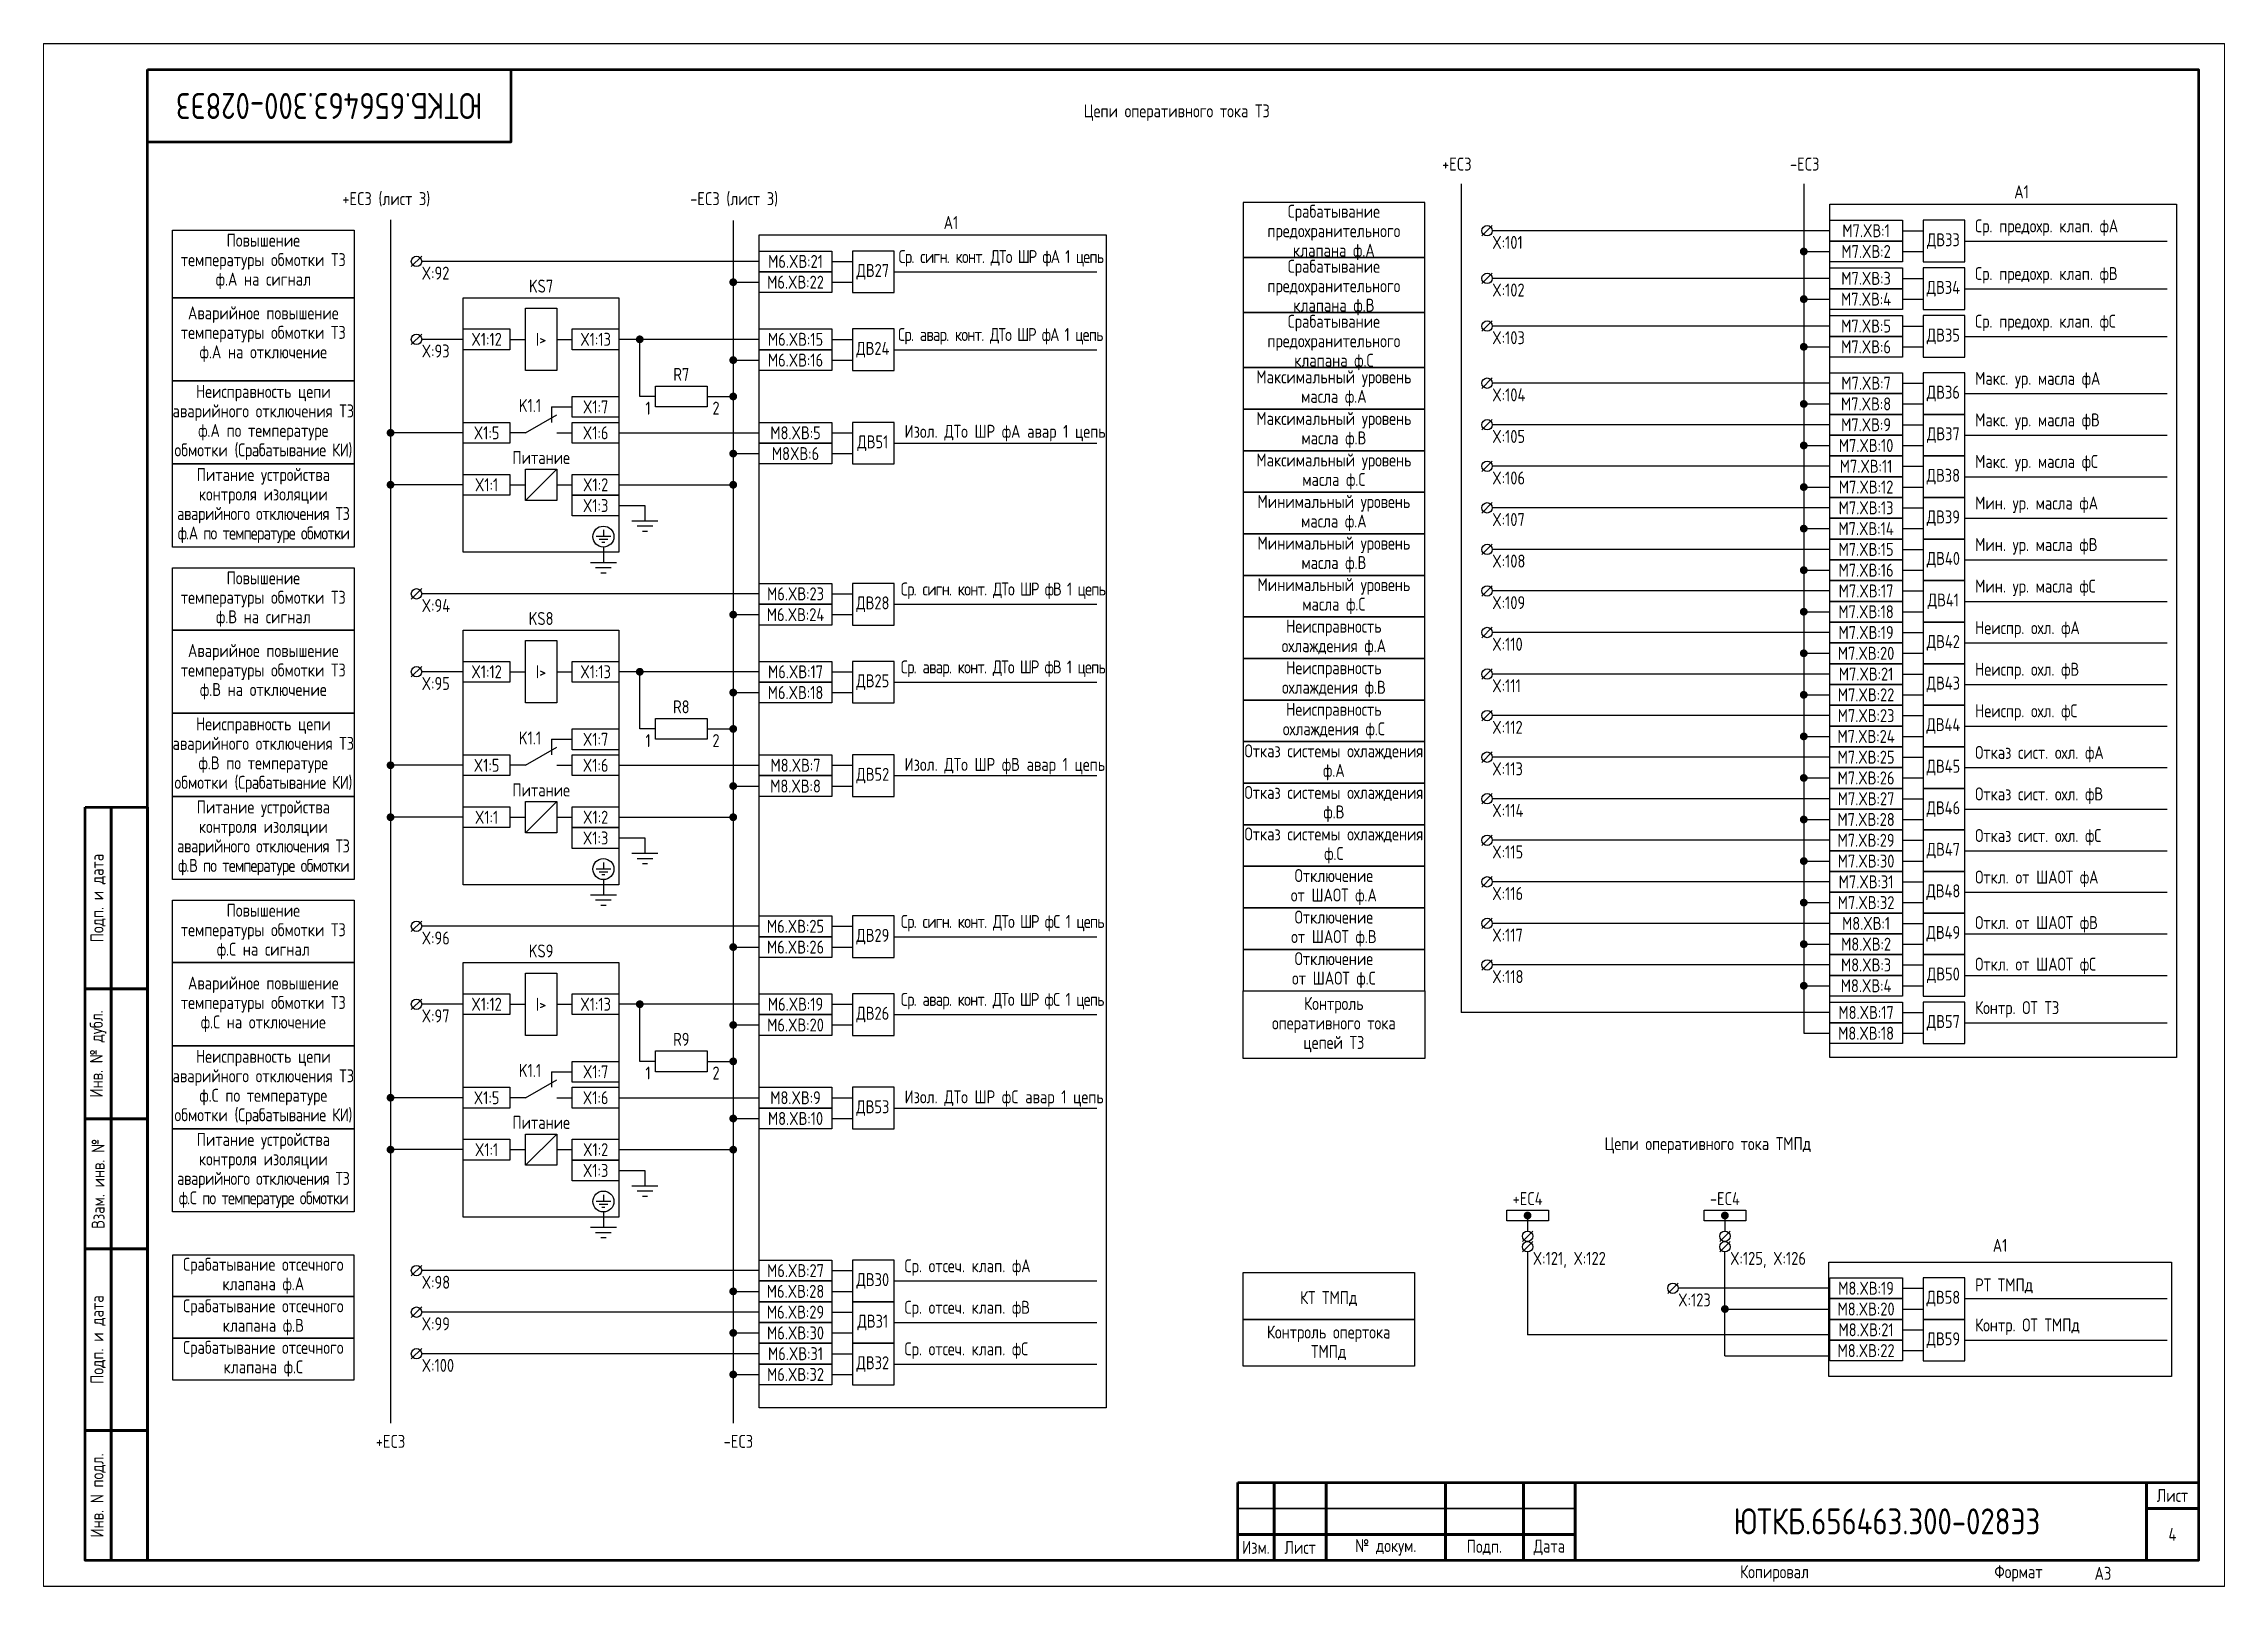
# Paper-space layout 'Лист4' of a CAD drawing. Header units: millimetres, sheet in inches. Extents: x 101.3 to 124.9, y 96.7 to 113.3.
# The model-space entities are those that its viewports show. They can reach past a viewport. Long polylines and large blocks are cut down to what shows.
import ezdxf

# ---------------------------------------------------------------- set-up
doc = ezdxf.new("R2010")
doc.units = ezdxf.units.MM
doc.styles.add('Gost_type_A', font='GOST_A.TTF')

psp = doc.layouts.new('Лист4')

msp = doc.modelspace()

# ---------------------------------------------------------------- texts
at = {"insert": (1315, 285), "char_height": 5, "width": 70, "attachment_point": 5, "rotation": 180, "style": 'Gost_type_A'}
msp.add_mtext('ЮТКБ.656463.300-028Э3', dxfattribs=at)
at = {"lineweight": 25, "insert": (1478.25, 283.71), "char_height": 2.5, "width": 145, "attachment_point": 5, "line_spacing_factor": 0.9, "style": 'Gost_type_A'}
msp.add_mtext('Цепи оперативного тока ТЗ ', dxfattribs=at)
at = {"style": 'Gost_type_A'}
for s, insert, char_height, width, attachment_point in [('+EC3', (1532.18, 272.56), 2.5, 18, 8), ('-EC3', (1599.18, 272.56), 2.5, 20, 8), ('+EC3 (лист 3)', (1326, 265.65), 2.5, 18, 8), ('-EC3 (лист 3)', (1393, 265.65), 2.5, 20, 8), ('M7.XВ:1', (1611, 260.98), 2.5, 14, 5), ('ДВ33', (1625.88, 258.98), 2.5, 7.7588, 5), ('Ср. предохр. клап. фА', (1632, 259.98), 2.5, 30.8621, 7), ('M6.XВ:21', (1404.82, 255.07), 2.5, 14, 5), ('{\\T0.9;Ср. сигн. конт. ДТо ШР фА 1 цепь}', (1424.66, 254.07), 2.5, 39.6324, 7), ('M7.XВ:2', (1611, 256.98), 2.5, 14, 5), ('M6.XВ:22', (1404.82, 251.07), 2.5, 14, 5), ('ДВ27', (1419.7, 253.07), 2.5, 7.7588, 5), ('M7.XВ:3', (1611, 251.81), 2.5, 14, 5), ('Ср. предохр. клап. фВ', (1632, 250.81), 2.5, 38.5025, 7), ('M7.XВ:4', (1611, 247.81), 2.5, 14, 5), ('ДВ34', (1625.88, 249.81), 2.5, 7.7588, 5), ('M7.XВ:5', (1611, 242.63), 2.5, 14, 5), ('Ср. предохр. клап. фС', (1632, 241.63), 2.5, 27.8465, 7), ('X1:12', (1345.32, 240.07), 2.5, 9.0043, 5), ('I>', (1355.82, 240.07), 2.5, 6.0044, 5), ('X1:13', (1366.32, 240.07), 2.5, 9.0043, 5), ('M6.XВ:15', (1404.82, 240.07), 2.5, 13.6932, 5), ('ДВ24', (1419.7, 238.07), 2.5, 7.7588, 5), ('{\\T0.9;Ср. авар. конт. ДТо ШР фА 1 цепь}', (1424.57, 239.07), 2.5, 39.6143, 7), ('M7.XВ:6', (1611, 238.63), 2.5, 14, 5), ('ДВ35', (1625.88, 240.63), 2.5, 7.7588, 5), ('M6.XВ:16', (1404.82, 236.07), 2.5, 14, 5), ('M7.XВ:7', (1611, 231.63), 2.5, 14, 5), ('ДВ36', (1625.88, 229.63), 2.5, 7.7588, 5), ('Макс. ур. масла фА', (1632, 230.63), 2.5, 27.8465, 7), ('X1:7', (1366.32, 227.07), 2.5, 9.0043, 5), ('M7.XВ:8', (1611, 227.63), 2.5, 14, 5), ('X1:5', (1345.32, 222.07), 2.5, 9.0043, 5), ('X1:6', (1366.32, 222.07), 2.5, 9.0043, 5), ('M8.XВ:5', (1404.82, 222.07), 2.5, 14, 5), ('Изол. ДТо ШР фА авар 1 цепь', (1425.82, 220.43), 2.5, 42.7082, 7), ('M7.XВ:9', (1611, 223.63), 2.5, 14, 5), ('ДВ37', (1625.88, 221.63), 2.5, 7.7588, 5), ('Макс. ур. масла фВ', (1632, 222.63), 2.5, 27.8465, 7), ('Питание', (1355.82, 216.07), 2.5, 12, 8), ('M8XВ:6', (1404.82, 218.07), 2.5, 14, 5), ('ДВ51', (1419.7, 220.07), 2.5, 7.7588, 5), ('M7.XВ:10', (1611, 219.63), 2.5, 14, 5), ('M7.XВ:11', (1611, 215.63), 2.5, 14, 5), ('ДВ38', (1625.88, 213.63), 2.5, 7.7588, 5), ('Макс. ур. масла фС', (1632, 214.63), 2.5, 37, 7), ('X1:1', (1345.32, 212.07), 2.5, 9.0043, 5), ('X1:2', (1366.32, 212.07), 2.5, 9.0043, 5), ('M7.XВ:12', (1611, 211.63), 2.5, 14, 5), ('X1:3', (1366.32, 208.07), 2.5, 9.0043, 5), ('M7.XВ:13', (1611, 207.63), 2.5, 14, 5), ('ДВ39', (1625.88, 205.63), 2.5, 7.7588, 5), ('Мин. ур. масла фА', (1632, 206.63), 2.5, 44.8565, 7), ('M7.XВ:14', (1611, 203.63), 2.5, 14, 5), ('Мин. ур. масла фВ', (1632, 198.63), 2.5, 43.1126, 7), ('M7.XВ:15', (1611, 199.63), 2.5, 14, 5), ('ДВ40', (1625.88, 197.63), 2.5, 7.7588, 5), ('{\\T0.9;Ср. сигн. конт. ДТо ШР фB 1 цепь}', (1425.1, 190.07), 2.5, 46.0438, 7), ('M7.XВ:16', (1611, 195.63), 2.5, 14, 5), ('Мин. ур. масла фС', (1632, 190.63), 2.5, 46.288, 7), ('M6.XВ:23', (1404.82, 191.07), 2.5, 14, 5), ('ДВ28', (1419.7, 189.07), 2.5, 7.7588, 5), ('M7.XВ:17', (1611, 191.63), 2.5, 14, 5), ('ДВ41', (1625.88, 189.63), 2.5, 7.7588, 5), ('M6.XВ:24', (1404.82, 187.07), 2.5, 14, 5), ('M7.XВ:18', (1611, 187.63), 2.5, 14, 5), ('M7.XВ:19', (1611, 183.63), 2.5, 14, 5), ('Неиспр. охл. фА', (1632, 182.63), 2.5, 46.0438, 7), ('M7.XВ:20', (1611, 179.63), 2.5, 14, 5), ('ДВ42', (1625.88, 181.63), 2.5, 7.7588, 5), ('X1:12', (1345.32, 176.07), 2.5, 9.0043, 5), ('I>', (1355.82, 176.07), 2.5, 6.0044, 5), ('X1:13', (1366.32, 176.07), 2.5, 9.0043, 5), ('M6.XВ:17', (1404.82, 176.07), 2.5, 14, 5), ('{\\T0.9;Ср. авар. конт. ДТо ШР фB 1 цепь}', (1425.1, 175.07), 2.5, 46.288, 7), ('M7.XВ:21', (1611, 175.63), 2.5, 14, 5), ('Неиспр. охл. фВ', (1632, 174.63), 2.5, 43.2348, 7), ('M6.XВ:18', (1404.82, 172.07), 2.5, 14, 5), ('ДВ25', (1419.7, 174.07), 2.5, 7.7588, 5), ('M7.XВ:22', (1611, 171.63), 2.5, 14, 5), ('ДВ43', (1625.88, 173.63), 2.5, 7.7588, 5), ('M7.XВ:23', (1611, 167.63), 2.5, 14, 5), ('Неиспр. охл. фС', (1632, 166.63), 2.5, 37.4344, 7), ('X1:7', (1366.32, 163.07), 2.5, 9.0043, 5), ('M7.XВ:24', (1611, 163.63), 2.5, 14, 5), ('ДВ44', (1625.88, 165.63), 2.5, 7.7588, 5), ('M7.XВ:25', (1611, 159.63), 2.5, 14, 5), ('Отказ сист. охл. фА', (1632, 158.63), 2.5, 43.2348, 7), ('X1:5', (1345.32, 158.07), 2.5, 9.0043, 5), ('X1:6', (1366.32, 158.07), 2.5, 9.0043, 5), ('M8.XВ:7', (1404.82, 158.07), 2.5, 14, 5), ('ДВ52', (1419.7, 156.07), 2.5, 7.7588, 5), ('Изол. ДТо ШР фB авар 1 цепь', (1425.82, 156.31), 2.5, 43.5604, 7), ('M7.XВ:26', (1611, 155.63), 2.5, 14, 5), ('ДВ45', (1625.88, 157.63), 2.5, 7.7588, 5), ('Питание', (1355.82, 152.07), 2.5, 12, 8), ('M8.XВ:8', (1404.82, 154.07), 2.5, 14, 5), ('M7.XВ:27', (1611, 151.63), 2.5, 14, 5), ('Отказ сист. охл. фВ', (1632, 150.63), 2.5, 37.4344, 7), ('X1:1', (1345.32, 148.07), 2.5, 9.0043, 5), ('X1:2', (1366.32, 148.07), 2.5, 9.0043, 5), ('M7.XВ:28', (1611, 147.63), 2.5, 14, 5), ('ДВ46', (1625.88, 149.63), 2.5, 7.7588, 5), ('X1:3', (1366.32, 144.07), 2.5, 9.0043, 5), ('M7.XВ:29', (1611, 143.63), 2.5, 14, 5), ('ДВ47', (1625.88, 141.63), 2.5, 7.7588, 5), ('Отказ сист. охл. фС', (1632, 142.63), 2.5, 44.8565, 7), ('M7.XВ:30', (1611, 139.63), 2.5, 14, 5), ('M7.XВ:31', (1611, 135.63), 2.5, 14, 5), ('ДВ48', (1625.88, 133.63), 2.5, 7.7588, 5), ('Откл. от ШАОТ фА', (1632, 134.63), 2.5, 41.6473, 7), ('M7.XВ:32', (1611, 131.63), 2.5, 14, 5), ('M6.XВ:25', (1404.82, 127.07), 2.5, 14, 5), ('ДВ29', (1419.7, 125.07), 2.5, 7.7588, 5), ('{\\T0.9;Ср. сигн. конт. ДТо ШР фC 1 цепь}', (1425.1, 126.07), 2.5, 46.0438, 7), ('M8.XВ:1', (1611, 127.63), 2.5, 14, 5), ('ДВ49', (1625.88, 125.63), 2.5, 7.7588, 5), ('Откл. от ШАОТ фВ', (1632, 125.87), 2.5, 27.8465, 7), ('M6.XВ:26', (1404.82, 123.07), 2.5, 14, 5), ('M8.XВ:2', (1611, 123.63), 2.5, 14, 5), ('M8.XВ:3', (1611, 119.63), 2.5, 14, 5), ('ДВ50', (1625.88, 117.63), 2.5, 7.7588, 5), ('Откл. от ШАОТ фС', (1632, 117.87), 2.5, 31.2345, 7), ('{\\T0.9;Ср. авар. конт. ДТо ШР фC 1 цепь}', (1425.1, 111.07), 2.5, 46.288, 7), ('M8.XВ:4', (1611, 115.63), 2.5, 14, 5), ('X1:12', (1345.32, 112.07), 2.5, 9.0043, 5), ('I>', (1355.82, 112.07), 2.5, 6.0044, 5), ('X1:13', (1366.32, 112.07), 2.5, 9.0043, 5), ('M6.XВ:20', (1404.82, 108.07), 2.5, 14, 5), ('M6.XВ:19', (1404.82, 112.07), 2.5, 14, 5), ('ДВ26', (1419.7, 110.07), 2.5, 7.7588, 5), ('M8.XВ:17', (1611, 110.48), 2.5, 14, 5), ('ДВ57', (1625.88, 108.48), 2.5, 7.7588, 5), ('Контр. ОТ ТЗ', (1632, 109.48), 2.5, 46.8421, 7), ('M8.XВ:18', (1611, 106.48), 2.5, 14, 5), ('X1:7', (1366.32, 99.07), 2.5, 9.0043, 5), ('X1:5', (1345.32, 94.07), 2.5, 9.0043, 5), ('X1:6', (1366.32, 94.07), 2.5, 9.0043, 5), ('M8.XВ:9', (1404.82, 94.07), 2.5, 14, 5), ('ДВ53', (1419.7, 92.07), 2.5, 7.7588, 5), ('Изол. ДТо ШР фC авар 1 цепь', (1425.82, 92.31), 2.5, 43.5604, 7), ('Питание', (1355.82, 88.07), 2.5, 12, 8), ('M8.XВ:10', (1404.82, 90.07), 2.5, 14, 5), ('X1:1', (1345.32, 84.07), 2.5, 9.0043, 5), ('X1:2', (1366.32, 84.07), 2.5, 9.0043, 5), ('X1:3', (1366.32, 80.07), 2.5, 9.0043, 5), ('+EC4', (1545.81, 73.39), 2.5, 10, 8), ('-EC4', (1583.81, 73.39), 2.5, 10, 8), ('M6.XВ:27', (1404.82, 60.79), 2.5, 14, 5), ('ДВ30', (1419.7, 58.79), 2.5, 7.7588, 5), ('Ср. отсеч. клап. фА', (1425.82, 59.79), 2.5, 33.0751, 7), ('РТ ТМПд', (1632, 56.39), 2.5, 27.8465, 7), ('M6.XВ:28', (1404.82, 56.79), 2.5, 14, 5), ('Ср. отсеч. клап. фВ', (1425.82, 51.79), 2.5, 33.0751, 7), ('M8.XВ:20', (1611, 53.39), 2.5, 14, 5), ('M8.XВ:19', (1611, 57.39), 2.5, 14, 5), ('ДВ58', (1625.88, 55.39), 2.5, 7.7588, 5), ('M6.XВ:29', (1404.82, 52.79), 2.5, 14, 5), ('ДВ31', (1419.7, 50.79), 2.5, 7.7588, 5), ('M8.XВ:21', (1611, 49.39), 2.5, 14, 5), ('Контр. ОТ ТМПд', (1632, 48.39), 2.5, 33.0751, 7), ('M6.XВ:30', (1404.82, 48.79), 2.5, 14, 5), ('Ср. отсеч. клап. фС', (1425.82, 43.79), 2.5, 33.0751, 7), ('M8.XВ:22', (1611, 45.39), 2.5, 14, 5), ('ДВ59', (1625.88, 47.39), 2.5, 7.7588, 5), ('M6.XВ:32', (1404.82, 40.79), 2.5, 14, 5), ('M6.XВ:31', (1404.82, 44.79), 2.5, 14, 5), ('ДВ32', (1419.7, 42.79), 2.5, 7.7588, 5), ('+EC3', (1326.82, 26.66), 2.5, 18, 8), ('\\pxt6;-EC3', (1393.82, 26.66), 2.5, 20, 8), ('ЮТКБ.656463.300-028Э3', (1615, 12.5), 5, 120, 5), ('4', (1670, 10), 2.5, 10, 5), ('A3', (1655, 2.5), 2.5, 20, 4)]:
    msp.add_mtext(s, dxfattribs=dict(at, insert=insert, char_height=char_height, width=width, attachment_point=attachment_point))
at = {"char_height": 2.5, "line_spacing_factor": 0.9, "style": 'Gost_type_A'}
for s, insert, width, attachment_point in [('A1', (1640.94, 267.22), 73.8762, 8), ('\\pxse0.8;Срабатывание предохранительного клапана ф.А', (1508.5, 260.64), 35, 5), ('Повышение\\Pтемпературы обмотки ТЗ ф.А на сигнал', (1302.32, 255.07), 35, 5), ('A1', (1434.76, 261.31), 73.8762, 8), ('X:101', (1539, 259.98), 8, 1), ('X:92', (1332.82, 254.07), 8, 1), ('\\pxse0.8;Срабатывание предохранительного клапана ф.В', (1508.5, 250.05), 35, 5), ('KS7', (1355.82, 249.07), 30, 8), ('X:102', (1539, 250.81), 8, 1), ('Аварийное повышение\\Pтемпературы обмотки ТЗ ф.А на отключение', (1302.32, 241.07), 35, 5), ('\\pxse0.8;Срабатывание предохранительного клапана ф.С', (1508.5, 239.45), 35, 5), ('X:103', (1539, 241.63), 8, 1), ('X:93', (1332.82, 239.07), 8, 1), ('Неисправность цепи аварийного отключения ТЗ ф.А по температуре обмотки {\\T0.95;(Срабатывание КИ)}', (1302.32, 224.07), 35, 5), ('R7', (1382.82, 232.07), 10, 8), ('Максимальный уровень масла ф.А', (1508.5, 230.63), 35, 5), ('K1.1', (1355.82, 226.07), 12, 9), ('{\\T0.9;1}', (1376.82, 228.07), 5, 3), ('{\\T0.9;2}', (1388.82, 228.07), 5, 1), ('X:104', (1539, 230.63), 8, 1), ('Максимальный уровень масла ф.В', (1508.5, 222.63), 35, 5), ('X:105', (1539, 222.63), 8, 1), ('Питание устройства контроля изоляции\\P{\\T0.95;аварийного отключения ТЗ \\T0.9;ф.А по температуре обмотки }', (1302.32, 208.07), 35, 5), ('Максимальный уровень масла ф.С', (1508.5, 214.63), 35, 5), ('X:106', (1539, 214.63), 8, 1), ('Минимальный уровень масла ф.А', (1508.5, 206.63), 35, 5), ('X:107', (1539, 206.63), 8, 1), ('Минимальный уровень масла ф.В', (1508.5, 198.63), 35, 5), ('X:108', (1539, 198.63), 8, 1), ('Повышение\\Pтемпературы обмотки ТЗ ф.В на сигнал', (1302.32, 190.07), 35, 5), ('Минимальный уровень масла ф.С', (1508.5, 190.63), 35, 5), ('X:94', (1332.82, 190.07), 8, 1), ('X:109', (1539, 190.63), 8, 1), ('KS8', (1355.82, 185.07), 30, 8), ('Неисправность\\Pохлаждения ф.А', (1508.5, 182.63), 35, 5), ('Аварийное повышение\\Pтемпературы обмотки ТЗ ф.В на отключение', (1302.32, 176.07), 35, 5), ('X:110', (1539, 182.63), 8, 1), ('Неисправность\\Pохлаждения ф.В', (1508.5, 174.63), 35, 5), ('X:95', (1332.82, 175.07), 8, 1), ('X:111', (1539, 174.63), 8, 1), ('R8', (1382.82, 168.07), 10, 8), ('Неисправность\\Pохлаждения ф.С', (1508.5, 166.63), 35, 5), ('Неисправность цепи аварийного отключения ТЗ ф.В по температуре обмотки {\\T0.95;(Срабатывание КИ)}', (1302.32, 160.07), 35, 5), ('K1.1', (1355.82, 162.07), 12, 9), ('{\\T0.9;1}', (1376.82, 164.07), 5, 3), ('{\\T0.9;2}', (1388.82, 164.07), 5, 1), ('X:112', (1539, 166.63), 8, 1), ('Отказ системы охлаждения ф.А', (1508.5, 158.63), 35, 5), ('X:113', (1539, 158.63), 8, 1), ('Питание устройства контроля изоляции\\P{\\T0.95;аварийного отключения ТЗ \\T0.9;ф.В по температуре обмотки }', (1302.32, 144.07), 35, 5), ('Отказ системы охлаждения ф.В', (1508.5, 150.63), 35, 5), ('X:114', (1539, 150.63), 8, 1), ('Отказ системы охлаждения ф.С', (1508.5, 142.63), 35, 5), ('X:115', (1539, 142.63), 8, 1), ('Отключение\\Pот ШАОТ ф.А', (1508.5, 134.63), 35, 5), ('X:116', (1539, 134.63), 8, 1), ('Повышение\\Pтемпературы обмотки ТЗ ф.С на сигнал', (1302.32, 126.07), 35, 5), ('X:96', (1332.82, 126.07), 8, 1), ('Отключение\\Pот ШАОТ ф.В', (1508.5, 126.63), 35, 5), ('X:117', (1539, 126.63), 8, 1), ('KS9', (1355.82, 121.07), 30, 8), ('Отключение\\Pот ШАОТ ф.С', (1508.5, 118.63), 35, 5), ('X:118', (1539, 118.63), 8, 1), ('Аварийное повышение\\Pтемпературы обмотки ТЗ ф.С на отключение', (1302.32, 112.07), 35, 5), ('Контроль\\Pоперативного тока \\Pцепей ТЗ', (1508.5, 108.12), 35, 5), ('X:97', (1332.82, 111.07), 8, 1), ('R9', (1382.82, 104.07), 10, 8), ('Неисправность цепи аварийного отключения ТЗ ф.С по температуре обмотки {\\T0.95;(Срабатывание КИ)}', (1302.32, 96.07), 35, 5), ('K1.1', (1355.82, 98.07), 12, 9), ('{\\T0.9;1}', (1376.82, 100.07), 5, 3), ('{\\T0.9;2}', (1388.82, 100.07), 5, 1), ('Питание устройства контроля изоляции\\P{\\T0.95;аварийного отключения ТЗ \\T0.9;ф.С по температуре обмотки }', (1302.32, 80.07), 35, 5), ('Цепи оперативного тока ТМПд', (1580.52, 84.89), 145, 5), ('Срабатывание отсечного клапана ф.А', (1302.32, 59.79), 35, 5), ('X:121, X:122', (1546.81, 64.39), 16, 1), ('\\pxt5;X:125, X:126', (1584.81, 64.39), 16, 1), ('A1', (1636.81, 64.39), 66, 8), ('X:98', (1332.82, 59.79), 8, 1), ('Срабатывание отсечного клапана ф.В', (1302.32, 51.79), 35, 5), ('КТ ТМПд', (1507.5, 55.39), 33, 5), ('X:123', (1574.81, 56.39), 8, 1), ('X:99', (1332.82, 51.79), 8, 1), ('Срабатывание отсечного клапана ф.С', (1302.32, 43.79), 35, 5), ('Контроль опертока \\PТМПд', (1507.5, 46.89), 33, 5), ('X:100', (1332.82, 43.79), 8, 1)]:
    msp.add_mtext(s, dxfattribs=dict(at, insert=insert, width=width, attachment_point=attachment_point))

# ---------------------------------------------------------------- blocks, each defined once
blk = doc.blocks.new('Штамп угловой верхний')
at = {"lineweight": 50}
blk.add_lwpolyline([(0, 0), (70, 0), (70, -14), (0, -14)], close=True, dxfattribs=at)
blk = doc.blocks.new('Формат_А3')
blk.add_lwpolyline([(-420, 297), (0, 297), (0, 0), (-420, 0)], close=True)
at = {"lineweight": 50}
blk.add_lwpolyline([(-400, 292), (-5, 292), (-5, 5), (-400, 5)], close=True, dxfattribs=at)
blk = doc.blocks.new('Штамп левый нижний')
at = {"lineweight": 50}
for points in [[(-12, 145), (-7, 145), (-7, 110), (-12, 110)], [(-7, 145), (0, 145), (0, 110), (-7, 110)], [(-12, 110), (-7, 110), (-7, 85), (-12, 85)], [(-7, 110), (0, 110), (0, 85), (-7, 85)], [(-12, 85), (-7, 85), (-7, 60), (-12, 60)], [(-7, 85), (0, 85), (0, 60), (-7, 60)], [(-12, 60), (-7, 60), (-7, 25), (-12, 25)], [(-7, 60), (0, 60), (0, 25), (-7, 25)], [(-12, 25), (-7, 25), (-7, 0), (-12, 0)], [(-7, 25), (0, 25), (0, 0), (-7, 0)]]:
    blk.add_lwpolyline(points, close=True, dxfattribs=at)
at = {"char_height": 2.5, "attachment_point": 5, "rotation": 90, "style": 'Gost_type_A'}
for s, insert, width in [('Подп. и дата', (-9.5, 127.5), 35), ('Инв. № дубл.', (-9.5, 97.5), 25), ('Взам. инв. №', (-9.5, 72.5), 25), ('Подп. и дата', (-9.5, 42.5), 35), ('Инв. N подл.', (-9.5, 12.5), 25)]:
    blk.add_mtext(s, dxfattribs=dict(at, insert=insert, width=width))
blk = doc.blocks.new('Штамп малый нижний')
at = {"lineweight": 50}
for points in [[(-185, 15), (-178, 15), (-178, 5), (-185, 5)], [(-178, 15), (-168, 15), (-168, 5), (-178, 5)], [(-168, 15), (-145, 15), (-145, 5), (-168, 5)], [(-145, 15), (-130, 15), (-130, 5), (-145, 5)], [(-130, 15), (-120, 15), (-120, 5), (-130, 5)], [(-120, 15), (-10, 15), (-10, 0), (-120, 0)], [(-10, 15), (0, 15), (0, 10), (-10, 10)], [(-10, 10), (0, 10), (0, 0), (-10, 0)], [(-185, 5), (-178, 5), (-178, 0), (-185, 0)], [(-178, 5), (-168, 5), (-168, 0), (-178, 0)], [(-168, 5), (-145, 5), (-145, 0), (-168, 0)], [(-145, 5), (-130, 5), (-130, 0), (-145, 0)], [(-130, 5), (-120, 5), (-120, 0), (-130, 0)]]:
    blk.add_lwpolyline(points, close=True, dxfattribs=at)
for points in [[(-185, 15), (-178, 15), (-178, 10), (-185, 10)], [(-178, 15), (-168, 15), (-168, 10), (-178, 10)], [(-168, 15), (-145, 15), (-145, 10), (-168, 10)], [(-145, 15), (-130, 15), (-130, 10), (-145, 10)], [(-130, 15), (-120, 15), (-120, 10), (-130, 10)], [(-185, 10), (-178, 10), (-178, 5), (-185, 5)], [(-178, 10), (-168, 10), (-168, 5), (-178, 5)], [(-168, 10), (-145, 10), (-145, 5), (-168, 5)], [(-145, 10), (-130, 10), (-130, 5), (-145, 5)], [(-130, 10), (-120, 10), (-120, 5), (-130, 5)]]:
    blk.add_lwpolyline(points, close=True)
at = {"char_height": 2.5, "style": 'Gost_type_A'}
for s, insert, width, attachment_point in [('Лист', (-5, 12.5), 10, 5), ('Изм.', (-181.5, 2.5), 7, 5), ('Лист', (-173, 2.5), 10, 5), ('№ докум.', (-156.5, 2.5), 23, 5), ('Подп.', (-137.5, 2.5), 15, 5), ('Дата', (-125, 2.5), 10, 5), ('Копировал', (-75, -2.53), 13.1202, 6), ('Формат', (-30, -2.53), 13.1202, 6)]:
    blk.add_mtext(s, dxfattribs=dict(at, insert=insert, width=width, attachment_point=attachment_point))
blk = doc.blocks.new('POINT')
at = {"const_width": 0.75}
blk.add_lwpolyline([(-0.375, 0, 1), (0.375, 0, 1)], format="xyb", close=True, dxfattribs=at)
blk = doc.blocks.new('Шинка')
blk.add_lwpolyline([(-4, 1), (4, 1), (4, -1), (-4, -1)], close=True)
blk.add_blockref('POINT', (0, 0))

# ---------------------------------------------------------------- linework, layer by layer
for p, q in [((1533, 269.98), (1533, 110.48)), ((1599, 269.98), (1599, 106.48)), ((1326.82, 263.07), (1326.82, 31.43)), ((1392.82, 262.97), (1392.82, 31.43)), ((1539, 261.98), (1537, 259.98)), ((1604, 260.98), (1539, 260.98)), ((1618, 260.98), (1622, 260.98)), ((1599, 256.98), (1604, 256.98)), ((1618, 256.98), (1622, 256.98)), ((1630, 258.98), (1669, 258.98)), ((1332.82, 256.07), (1330.82, 254.07)), ((1397.82, 255.07), (1332.82, 255.07)), ((1411.82, 255.07), (1415.82, 255.07)), ((1423.82, 253.07), (1462.82, 253.07)), ((1539, 252.81), (1537, 250.81)), ((1392.82, 251.07), (1397.82, 251.07)), ((1411.82, 251.07), (1415.82, 251.07)), ((1604, 251.81), (1539, 251.81)), ((1599, 247.81), (1604, 247.81)), ((1618, 251.81), (1622, 251.81)), ((1618, 247.81), (1622, 247.81)), ((1630, 249.81), (1669, 249.81)), ((1539, 243.63), (1537, 241.63)), ((1332.82, 241.07), (1330.82, 239.07)), ((1340.82, 240.07), (1332.82, 240.07)), ((1349.82, 240.07), (1352.82, 240.07)), ((1358.82, 240.07), (1361.82, 240.07)), ((1397.82, 240.07), (1370.82, 240.07)), ((1374.82, 229.07), (1374.82, 240.07)), ((1411.82, 240.07), (1415.82, 240.07)), ((1604, 242.63), (1539, 242.63)), ((1618, 242.63), (1622, 242.63)), ((1630, 240.63), (1669, 240.63)), ((1392.82, 236.07), (1397.82, 236.07)), ((1411.82, 236.07), (1415.82, 236.07)), ((1423.82, 238.07), (1462.82, 238.07)), ((1599, 238.63), (1604, 238.63)), ((1618, 238.63), (1622, 238.63)), ((1539, 232.63), (1537, 230.63)), ((1604, 231.63), (1539, 231.63)), ((1618, 231.63), (1622, 231.63)), ((1357.82, 227.07), (1361.82, 227.07)), ((1357.82, 227.07), (1357.82, 224.07)), ((1377.82, 229.07), (1374.82, 229.07)), ((1387.82, 229.07), (1392.82, 229.07)), ((1599, 227.63), (1604, 227.63)), ((1618, 227.63), (1622, 227.63)), ((1630, 229.63), (1669, 229.63)), ((1352.82, 222.07), (1358.82, 225.53)), ((1539, 224.63), (1537, 222.63)), ((1604, 223.63), (1539, 223.63)), ((1618, 223.63), (1622, 223.63)), ((1340.82, 222.07), (1326.82, 222.07)), ((1352.82, 222.07), (1349.82, 222.07)), ((1358.82, 222.07), (1361.82, 222.07)), ((1370.82, 222.07), (1397.82, 222.07)), ((1411.82, 222.07), (1415.82, 222.07)), ((1423.82, 220.07), (1462.82, 220.07)), ((1599, 219.63), (1604, 219.63)), ((1618, 219.63), (1622, 219.63)), ((1630, 221.63), (1669, 221.63)), ((1352.82, 209.07), (1358.82, 215.07)), ((1392.82, 218.07), (1397.82, 218.07)), ((1411.82, 218.07), (1415.82, 218.07)), ((1539, 216.63), (1537, 214.63)), ((1604, 215.63), (1539, 215.63)), ((1618, 215.63), (1622, 215.63)), ((1340.82, 212.07), (1326.82, 212.07)), ((1349.82, 212.07), (1352.82, 212.07)), ((1358.82, 212.07), (1361.82, 212.07)), ((1370.82, 212.07), (1392.82, 212.07)), ((1599, 211.63), (1604, 211.63)), ((1618, 211.63), (1622, 211.63)), ((1630, 213.63), (1669, 213.63)), ((1370.82, 208.07), (1375.82, 208.07)), ((1539, 208.63), (1537, 206.63)), ((1604, 207.63), (1539, 207.63)), ((1618, 207.63), (1622, 207.63)), ((1599, 203.63), (1604, 203.63)), ((1618, 203.63), (1622, 203.63)), ((1630, 205.63), (1669, 205.63)), ((1539, 200.63), (1537, 198.63)), ((1604, 199.63), (1539, 199.63)), ((1618, 199.63), (1622, 199.63)), ((1630, 197.63), (1669, 197.63)), ((1599, 195.63), (1604, 195.63)), ((1618, 195.63), (1622, 195.63)), ((1332.82, 192.07), (1330.82, 190.07)), ((1397.82, 191.07), (1332.82, 191.07)), ((1411.82, 191.07), (1415.82, 191.07)), ((1423.82, 189.07), (1462.82, 189.07)), ((1539, 192.63), (1537, 190.63)), ((1604, 191.63), (1539, 191.63)), ((1618, 191.63), (1622, 191.63)), ((1630, 189.63), (1669, 189.63)), ((1392.82, 187.07), (1397.82, 187.07)), ((1411.82, 187.07), (1415.82, 187.07)), ((1599, 187.63), (1604, 187.63)), ((1618, 187.63), (1622, 187.63)), ((1539, 184.63), (1537, 182.63)), ((1604, 183.63), (1539, 183.63)), ((1618, 183.63), (1622, 183.63)), ((1630, 181.63), (1669, 181.63)), ((1332.82, 177.07), (1330.82, 175.07)), ((1539, 176.63), (1537, 174.63)), ((1599, 179.63), (1604, 179.63)), ((1618, 179.63), (1622, 179.63)), ((1340.82, 176.07), (1332.82, 176.07)), ((1349.82, 176.07), (1352.82, 176.07)), ((1358.82, 176.07), (1361.82, 176.07)), ((1397.82, 176.07), (1370.82, 176.07)), ((1374.82, 165.07), (1374.82, 176.07)), ((1411.82, 176.07), (1415.82, 176.07)), ((1423.82, 174.07), (1462.82, 174.07)), ((1604, 175.63), (1539, 175.63)), ((1618, 175.63), (1622, 175.63)), ((1630, 173.63), (1669, 173.63)), ((1392.82, 172.07), (1397.82, 172.07)), ((1411.82, 172.07), (1415.82, 172.07)), ((1539, 168.63), (1537, 166.63)), ((1599, 171.63), (1604, 171.63)), ((1618, 171.63), (1622, 171.63)), ((1377.82, 165.07), (1374.82, 165.07)), ((1387.82, 165.07), (1392.82, 165.07)), ((1604, 167.63), (1539, 167.63)), ((1618, 167.63), (1622, 167.63)), ((1630, 165.63), (1669, 165.63)), ((1352.82, 158.07), (1358.82, 161.53)), ((1357.82, 163.07), (1361.82, 163.07)), ((1357.82, 163.07), (1357.82, 160.07)), ((1539, 160.63), (1537, 158.63)), ((1604, 159.63), (1539, 159.63)), ((1599, 163.63), (1604, 163.63)), ((1618, 163.63), (1622, 163.63)), ((1618, 159.63), (1622, 159.63)), ((1340.82, 158.07), (1326.82, 158.07)), ((1352.82, 158.07), (1349.82, 158.07)), ((1358.82, 158.07), (1361.82, 158.07)), ((1370.82, 158.07), (1397.82, 158.07)), ((1411.82, 158.07), (1415.82, 158.07)), ((1423.82, 156.07), (1462.82, 156.07)), ((1599, 155.63), (1604, 155.63)), ((1618, 155.63), (1622, 155.63)), ((1630, 157.63), (1669, 157.63)), ((1392.82, 154.07), (1397.82, 154.07)), ((1411.82, 154.07), (1415.82, 154.07)), ((1539, 152.63), (1537, 150.63)), ((1604, 151.63), (1539, 151.63)), ((1618, 151.63), (1622, 151.63)), ((1340.82, 148.07), (1326.82, 148.07)), ((1349.82, 148.07), (1352.82, 148.07)), ((1352.82, 145.07), (1358.82, 151.07)), ((1358.82, 148.07), (1361.82, 148.07)), ((1370.82, 148.07), (1392.82, 148.07)), ((1599, 147.63), (1604, 147.63)), ((1618, 147.63), (1622, 147.63)), ((1630, 149.63), (1669, 149.63)), ((1370.82, 144.07), (1375.82, 144.07)), ((1539, 144.63), (1537, 142.63)), ((1604, 143.63), (1539, 143.63)), ((1618, 143.63), (1622, 143.63)), ((1599, 139.63), (1604, 139.63)), ((1618, 139.63), (1622, 139.63)), ((1630, 141.63), (1669, 141.63)), ((1539, 136.63), (1537, 134.63)), ((1604, 135.63), (1539, 135.63)), ((1618, 135.63), (1622, 135.63)), ((1599, 131.63), (1604, 131.63)), ((1618, 131.63), (1622, 131.63)), ((1630, 133.63), (1669, 133.63)), ((1332.82, 128.07), (1330.82, 126.07)), ((1397.82, 127.07), (1332.82, 127.07)), ((1411.82, 127.07), (1415.82, 127.07)), ((1539, 128.63), (1537, 126.63)), ((1604, 127.63), (1539, 127.63)), ((1618, 127.63), (1622, 127.63)), ((1392.82, 123.07), (1397.82, 123.07)), ((1411.82, 123.07), (1415.82, 123.07)), ((1423.82, 125.07), (1462.82, 125.07)), ((1599, 123.63), (1604, 123.63)), ((1618, 123.63), (1622, 123.63)), ((1630, 125.63), (1669, 125.63)), ((1539, 120.63), (1537, 118.63)), ((1604, 119.63), (1539, 119.63)), ((1618, 119.63), (1622, 119.63)), ((1630, 117.63), (1669, 117.63)), ((1599, 115.63), (1604, 115.63)), ((1618, 115.63), (1622, 115.63)), ((1332.82, 113.07), (1330.82, 111.07)), ((1340.82, 112.07), (1332.82, 112.07)), ((1349.82, 112.07), (1352.82, 112.07)), ((1358.82, 112.07), (1361.82, 112.07)), ((1397.82, 112.07), (1370.82, 112.07)), ((1374.82, 101.07), (1374.82, 112.07)), ((1411.82, 112.07), (1415.82, 112.07)), ((1423.82, 110.07), (1462.82, 110.07)), ((1604, 110.48), (1533, 110.48)), ((1618, 110.48), (1622, 110.48)), ((1392.82, 108.07), (1397.82, 108.07)), ((1411.82, 108.07), (1415.82, 108.07)), ((1599, 106.48), (1604, 106.48)), ((1618, 106.48), (1622, 106.48)), ((1630, 108.48), (1669, 108.48)), ((1377.82, 101.07), (1374.82, 101.07)), ((1387.82, 101.07), (1392.82, 101.07)), ((1352.82, 94.07), (1358.82, 97.53)), ((1357.82, 99.07), (1361.82, 99.07)), ((1357.82, 99.07), (1357.82, 96.07)), ((1340.82, 94.07), (1326.82, 94.07)), ((1352.82, 94.07), (1349.82, 94.07)), ((1358.82, 94.07), (1361.82, 94.07)), ((1370.82, 94.07), (1397.82, 94.07)), ((1411.82, 94.07), (1415.82, 94.07)), ((1392.82, 90.07), (1397.82, 90.07)), ((1411.82, 90.07), (1415.82, 90.07)), ((1423.82, 92.07), (1462.82, 92.07)), ((1340.82, 84.07), (1326.82, 84.07)), ((1349.82, 84.07), (1352.82, 84.07)), ((1352.82, 81.07), (1358.82, 87.07)), ((1358.82, 84.07), (1361.82, 84.07)), ((1370.82, 84.07), (1392.82, 84.07)), ((1370.82, 80.07), (1375.82, 80.07)), ((1546.81, 68.39), (1544.81, 66.39)), ((1545.81, 71.39), (1545.81, 68.39)), ((1584.81, 68.39), (1582.81, 66.39)), ((1583.81, 71.39), (1583.81, 68.39)), ((1546.81, 66.39), (1544.81, 64.39)), ((1545.81, 64.39), (1545.81, 48.39)), ((1584.81, 66.39), (1582.81, 64.39)), ((1583.81, 44.39), (1583.81, 64.39)), ((1332.82, 61.79), (1330.82, 59.79)), ((1397.82, 60.79), (1332.82, 60.79)), ((1411.82, 60.79), (1415.82, 60.79)), ((1392.82, 56.79), (1397.82, 56.79)), ((1411.82, 56.79), (1415.82, 56.79)), ((1423.82, 58.79), (1462.82, 58.79)), ((1574.81, 58.39), (1572.81, 56.39)), ((1603.81, 57.39), (1574.81, 57.39)), ((1618, 57.39), (1622, 57.39)), ((1630, 55.39), (1669, 55.39)), ((1332.82, 53.79), (1330.82, 51.79)), ((1397.82, 52.79), (1332.82, 52.79)), ((1411.82, 52.79), (1415.82, 52.79)), ((1423.82, 50.79), (1462.82, 50.79)), ((1583.81, 53.39), (1603.81, 53.39)), ((1618, 53.39), (1622, 53.39)), ((1392.82, 48.79), (1397.82, 48.79)), ((1411.82, 48.79), (1415.82, 48.79)), ((1603.81, 48.39), (1545.81, 48.39)), ((1618, 49.39), (1622, 49.39)), ((1630, 47.39), (1669, 47.39)), ((1332.82, 45.79), (1330.82, 43.79)), ((1397.82, 44.79), (1332.82, 44.79)), ((1411.82, 44.79), (1415.82, 44.79)), ((1423.82, 42.79), (1462.82, 42.79)), ((1583.81, 44.39), (1603.81, 44.39)), ((1618, 45.39), (1622, 45.39)), ((1392.82, 40.79), (1397.82, 40.79)), ((1411.82, 40.79), (1415.82, 40.79))]:
    msp.add_line(p, q)
at = {"ltscale": 4.32}
for p, q in [((1375.82, 208.07), (1375.82, 205.07)), ((1369.24, 202.09), (1366.4, 202.09)), ((1367.82, 203.37), (1367.82, 202.09)), ((1378.32, 205.07), (1373.32, 205.07)), ((1377.32, 204.07), (1374.32, 204.07)), ((1376.32, 203.07), (1375.32, 203.07)), ((1368.67, 201.52), (1366.97, 201.52)), ((1368.1, 200.95), (1367.54, 200.95)), ((1367.82, 200.07), (1367.82, 197.07)), ((1370.32, 197.07), (1365.32, 197.07)), ((1369.32, 196.07), (1366.32, 196.07)), ((1368.32, 195.07), (1367.32, 195.07)), ((1375.82, 144.07), (1375.82, 141.07)), ((1367.82, 139.37), (1367.82, 138.09)), ((1378.32, 141.07), (1373.32, 141.07)), ((1377.32, 140.07), (1374.32, 140.07)), ((1376.32, 139.07), (1375.32, 139.07)), ((1369.24, 138.09), (1366.4, 138.09)), ((1368.67, 137.52), (1366.97, 137.52)), ((1368.1, 136.95), (1367.54, 136.95)), ((1367.82, 136.07), (1367.82, 133.07)), ((1370.32, 133.07), (1365.32, 133.07)), ((1369.32, 132.07), (1366.32, 132.07)), ((1368.32, 131.07), (1367.32, 131.07)), ((1375.82, 80.07), (1375.82, 77.07)), ((1378.32, 77.07), (1373.32, 77.07)), ((1377.32, 76.07), (1374.32, 76.07)), ((1369.24, 74.09), (1366.4, 74.09)), ((1368.67, 73.52), (1366.97, 73.52)), ((1368.1, 72.95), (1367.54, 72.95)), ((1367.82, 75.37), (1367.82, 74.09)), ((1367.82, 72.07), (1367.82, 69.07)), ((1376.32, 75.07), (1375.32, 75.07)), ((1370.32, 69.07), (1365.32, 69.07)), ((1369.32, 68.07), (1366.32, 68.07)), ((1368.32, 67.07), (1367.32, 67.07))]:
    msp.add_line(p, q, dxfattribs=at)
at = {"linetype": 'Continuous', "ltscale": 4}
for points in [[(1491, 255.82), (1526, 255.82), (1526, 266.41), (1491, 266.41)], [(1491, 245.22), (1526, 245.22), (1526, 255.82), (1491, 255.82)], [(1491, 234.63), (1526, 234.63), (1526, 245.22), (1491, 245.22)], [(1491, 226.63), (1526, 226.63), (1526, 234.63), (1491, 234.63)], [(1491, 218.63), (1526, 218.63), (1526, 226.63), (1491, 226.63)], [(1491, 210.63), (1526, 210.63), (1526, 218.63), (1491, 218.63)], [(1491, 202.63), (1526, 202.63), (1526, 210.63), (1491, 210.63)], [(1491, 194.63), (1526, 194.63), (1526, 202.63), (1491, 202.63)], [(1491, 186.63), (1526, 186.63), (1526, 194.63), (1491, 194.63)], [(1491, 178.63), (1526, 178.63), (1526, 186.63), (1491, 186.63)], [(1491, 170.63), (1526, 170.63), (1526, 178.63), (1491, 178.63)], [(1491, 162.63), (1526, 162.63), (1526, 170.63), (1491, 170.63)], [(1491, 154.63), (1526, 154.63), (1526, 162.63), (1491, 162.63)], [(1491, 146.63), (1526, 146.63), (1526, 154.63), (1491, 154.63)], [(1491, 138.63), (1526, 138.63), (1526, 146.63), (1491, 146.63)], [(1491, 130.63), (1526, 130.63), (1526, 138.63), (1491, 138.63)], [(1491, 122.63), (1526, 122.63), (1526, 130.63), (1491, 130.63)], [(1491, 114.63), (1526, 114.63), (1526, 122.63), (1491, 122.63)], [(1284.82, 55.79), (1319.82, 55.79), (1319.82, 63.79), (1284.82, 63.79)], [(1284.82, 47.79), (1319.82, 47.79), (1319.82, 55.79), (1284.82, 55.79)], [(1284.82, 39.79), (1319.82, 39.79), (1319.82, 47.79), (1284.82, 47.79)]]:
    msp.add_lwpolyline(points, close=True, dxfattribs=at)
for points in [[(1604, 266.08), (1670.81, 266.08), (1670.81, 101.81), (1604, 101.81)], [(1319.82, 248.07), (1284.82, 248.07), (1284.82, 261.07), (1319.82, 261.07)], [(1604, 262.98), (1618, 262.98), (1618, 258.98), (1604, 258.98)], [(1397.82, 260.17), (1464.63, 260.17), (1464.63, 34.36), (1397.82, 34.36)], [(1397.82, 257.07), (1411.82, 257.07), (1411.82, 253.07), (1397.82, 253.07)], [(1604, 258.98), (1618, 258.98), (1618, 254.98), (1604, 254.98)], [(1397.82, 253.07), (1411.82, 253.07), (1411.82, 249.07), (1397.82, 249.07)], [(1604, 253.81), (1618, 253.81), (1618, 249.81), (1604, 249.81)], [(1319.82, 232.07), (1284.82, 232.07), (1284.82, 248.07), (1319.82, 248.07)], [(1340.82, 248.07), (1370.82, 248.07), (1370.82, 199.07), (1340.82, 199.07)], [(1604, 249.81), (1618, 249.81), (1618, 245.81), (1604, 245.81)], [(1352.82, 246.07), (1358.82, 246.07), (1358.82, 234.07), (1352.82, 234.07)], [(1604, 244.63), (1618, 244.63), (1618, 240.63), (1604, 240.63)], [(1340.82, 242.07), (1349.82, 242.07), (1349.82, 238.07), (1340.82, 238.07)], [(1361.82, 242.07), (1370.82, 242.07), (1370.82, 238.07), (1361.82, 238.07)], [(1397.82, 242.07), (1411.82, 242.07), (1411.82, 238.07), (1397.82, 238.07)], [(1604, 240.63), (1618, 240.63), (1618, 236.63), (1604, 236.63)], [(1397.82, 238.07), (1411.82, 238.07), (1411.82, 234.07), (1397.82, 234.07)], [(1319.82, 216.07), (1284.82, 216.07), (1284.82, 232.07), (1319.82, 232.07)], [(1377.82, 231.07), (1387.82, 231.07), (1387.82, 227.07), (1377.82, 227.07)], [(1604, 233.63), (1618, 233.63), (1618, 229.63), (1604, 229.63)], [(1361.82, 229.07), (1370.82, 229.07), (1370.82, 225.07), (1361.82, 225.07)], [(1604, 229.63), (1618, 229.63), (1618, 225.63), (1604, 225.63)], [(1340.82, 224.07), (1349.82, 224.07), (1349.82, 220.07), (1340.82, 220.07)], [(1361.82, 224.07), (1370.82, 224.07), (1370.82, 220.07), (1361.82, 220.07)], [(1397.82, 224.07), (1411.82, 224.07), (1411.82, 220.07), (1397.82, 220.07)], [(1604, 225.63), (1618, 225.63), (1618, 221.63), (1604, 221.63)], [(1397.82, 220.07), (1411.82, 220.07), (1411.82, 216.07), (1397.82, 216.07)], [(1604, 221.63), (1618, 221.63), (1618, 217.63), (1604, 217.63)], [(1319.82, 200.07), (1284.82, 200.07), (1284.82, 216.07), (1319.82, 216.07)], [(1352.82, 215.07), (1358.82, 215.07), (1358.82, 209.07), (1352.82, 209.07)], [(1604, 217.63), (1618, 217.63), (1618, 213.63), (1604, 213.63)], [(1340.82, 214.07), (1349.82, 214.07), (1349.82, 210.07), (1340.82, 210.07)], [(1361.82, 214.07), (1370.82, 214.07), (1370.82, 210.07), (1361.82, 210.07)], [(1361.82, 210.07), (1370.82, 210.07), (1370.82, 206.07), (1361.82, 206.07)], [(1604, 213.63), (1618, 213.63), (1618, 209.63), (1604, 209.63)], [(1604, 209.63), (1618, 209.63), (1618, 205.63), (1604, 205.63)], [(1604, 205.63), (1618, 205.63), (1618, 201.63), (1604, 201.63)], [(1604, 201.63), (1618, 201.63), (1618, 197.63), (1604, 197.63)], [(1604, 197.63), (1618, 197.63), (1618, 193.63), (1604, 193.63)], [(1319.82, 184.07), (1284.82, 184.07), (1284.82, 196.07), (1319.82, 196.07)], [(1604, 193.63), (1618, 193.63), (1618, 189.63), (1604, 189.63)], [(1397.82, 193.07), (1411.82, 193.07), (1411.82, 189.07), (1397.82, 189.07)], [(1397.82, 189.07), (1411.82, 189.07), (1411.82, 185.07), (1397.82, 185.07)], [(1604, 189.63), (1618, 189.63), (1618, 185.63), (1604, 185.63)], [(1604, 185.63), (1618, 185.63), (1618, 181.63), (1604, 181.63)], [(1319.82, 168.07), (1284.82, 168.07), (1284.82, 184.07), (1319.82, 184.07)], [(1340.82, 184.07), (1370.82, 184.07), (1370.82, 135.07), (1340.82, 135.07)], [(1352.82, 182.07), (1358.82, 182.07), (1358.82, 170.07), (1352.82, 170.07)], [(1604, 181.63), (1618, 181.63), (1618, 177.63), (1604, 177.63)], [(1340.82, 178.07), (1349.82, 178.07), (1349.82, 174.07), (1340.82, 174.07)], [(1361.82, 178.07), (1370.82, 178.07), (1370.82, 174.07), (1361.82, 174.07)], [(1397.82, 178.07), (1411.82, 178.07), (1411.82, 174.07), (1397.82, 174.07)], [(1604, 177.63), (1618, 177.63), (1618, 173.63), (1604, 173.63)], [(1397.82, 174.07), (1411.82, 174.07), (1411.82, 170.07), (1397.82, 170.07)], [(1604, 173.63), (1618, 173.63), (1618, 169.63), (1604, 169.63)], [(1319.82, 152.07), (1284.82, 152.07), (1284.82, 168.07), (1319.82, 168.07)], [(1604, 169.63), (1618, 169.63), (1618, 165.63), (1604, 165.63)], [(1361.82, 165.07), (1370.82, 165.07), (1370.82, 161.07), (1361.82, 161.07)], [(1377.82, 167.07), (1387.82, 167.07), (1387.82, 163.07), (1377.82, 163.07)], [(1604, 165.63), (1618, 165.63), (1618, 161.63), (1604, 161.63)], [(1340.82, 160.07), (1349.82, 160.07), (1349.82, 156.07), (1340.82, 156.07)], [(1361.82, 160.07), (1370.82, 160.07), (1370.82, 156.07), (1361.82, 156.07)], [(1397.82, 160.07), (1411.82, 160.07), (1411.82, 156.07), (1397.82, 156.07)], [(1397.82, 160.07), (1411.82, 160.07), (1411.82, 156.07), (1397.82, 156.07)], [(1604, 161.63), (1618, 161.63), (1618, 157.63), (1604, 157.63)], [(1397.82, 156.07), (1411.82, 156.07), (1411.82, 152.07), (1397.82, 152.07)], [(1604, 157.63), (1618, 157.63), (1618, 153.63), (1604, 153.63)], [(1319.82, 136.07), (1284.82, 136.07), (1284.82, 152.07), (1319.82, 152.07)], [(1604, 153.63), (1618, 153.63), (1618, 149.63), (1604, 149.63)], [(1340.82, 150.07), (1349.82, 150.07), (1349.82, 146.07), (1340.82, 146.07)], [(1352.82, 151.07), (1358.82, 151.07), (1358.82, 145.07), (1352.82, 145.07)], [(1361.82, 150.07), (1370.82, 150.07), (1370.82, 146.07), (1361.82, 146.07)], [(1604, 149.63), (1618, 149.63), (1618, 145.63), (1604, 145.63)], [(1361.82, 146.07), (1370.82, 146.07), (1370.82, 142.07), (1361.82, 142.07)], [(1604, 145.63), (1618, 145.63), (1618, 141.63), (1604, 141.63)], [(1604, 141.63), (1618, 141.63), (1618, 137.63), (1604, 137.63)], [(1604, 137.63), (1618, 137.63), (1618, 133.63), (1604, 133.63)], [(1319.82, 120.07), (1284.82, 120.07), (1284.82, 132.07), (1319.82, 132.07)], [(1604, 133.63), (1618, 133.63), (1618, 129.63), (1604, 129.63)], [(1397.82, 129.07), (1411.82, 129.07), (1411.82, 125.07), (1397.82, 125.07)], [(1604, 129.63), (1618, 129.63), (1618, 125.63), (1604, 125.63)], [(1397.82, 125.07), (1411.82, 125.07), (1411.82, 121.07), (1397.82, 121.07)], [(1604, 125.63), (1618, 125.63), (1618, 121.63), (1604, 121.63)], [(1319.82, 104.07), (1284.82, 104.07), (1284.82, 120.07), (1319.82, 120.07)], [(1340.82, 120.07), (1370.82, 120.07), (1370.82, 71.07), (1340.82, 71.07)], [(1352.82, 118.07), (1358.82, 118.07), (1358.82, 106.07), (1352.82, 106.07)], [(1604, 121.63), (1618, 121.63), (1618, 117.63), (1604, 117.63)], [(1604, 117.63), (1618, 117.63), (1618, 113.63), (1604, 113.63)], [(1340.82, 114.07), (1349.82, 114.07), (1349.82, 110.07), (1340.82, 110.07)], [(1361.82, 114.07), (1370.82, 114.07), (1370.82, 110.07), (1361.82, 110.07)], [(1397.82, 114.07), (1411.82, 114.07), (1411.82, 110.07), (1397.82, 110.07)], [(1526, 101.62), (1491, 101.62), (1491, 114.63), (1526, 114.63)], [(1397.82, 110.07), (1411.82, 110.07), (1411.82, 106.07), (1397.82, 106.07)], [(1604, 112.48), (1618, 112.48), (1618, 108.48), (1604, 108.48)], [(1604, 108.48), (1618, 108.48), (1618, 104.48), (1604, 104.48)], [(1319.82, 88.07), (1284.82, 88.07), (1284.82, 104.07), (1319.82, 104.07)], [(1361.82, 101.07), (1370.82, 101.07), (1370.82, 97.07), (1361.82, 97.07)], [(1377.82, 103.07), (1387.82, 103.07), (1387.82, 99.07), (1377.82, 99.07)], [(1340.82, 96.07), (1349.82, 96.07), (1349.82, 92.07), (1340.82, 92.07)], [(1361.82, 96.07), (1370.82, 96.07), (1370.82, 92.07), (1361.82, 92.07)], [(1397.82, 96.07), (1411.82, 96.07), (1411.82, 92.07), (1397.82, 92.07)], [(1397.82, 96.07), (1411.82, 96.07), (1411.82, 92.07), (1397.82, 92.07)], [(1397.82, 92.07), (1411.82, 92.07), (1411.82, 88.07), (1397.82, 88.07)], [(1319.82, 72.07), (1284.82, 72.07), (1284.82, 88.07), (1319.82, 88.07)], [(1340.82, 86.07), (1349.82, 86.07), (1349.82, 82.07), (1340.82, 82.07)], [(1352.82, 87.07), (1358.82, 87.07), (1358.82, 81.07), (1352.82, 81.07)], [(1361.82, 86.07), (1370.82, 86.07), (1370.82, 82.07), (1361.82, 82.07)], [(1361.82, 82.07), (1370.82, 82.07), (1370.82, 78.07), (1361.82, 78.07)], [(1397.82, 62.79), (1411.82, 62.79), (1411.82, 58.79), (1397.82, 58.79)], [(1524, 51.39), (1491, 51.39), (1491, 60.39), (1524, 60.39)], [(1603.81, 62.39), (1669.81, 62.39), (1669.81, 40.39), (1603.81, 40.39)], [(1604, 59.39), (1618, 59.39), (1618, 55.39), (1604, 55.39)], [(1397.82, 58.79), (1411.82, 58.79), (1411.82, 54.79), (1397.82, 54.79)], [(1397.82, 54.79), (1411.82, 54.79), (1411.82, 50.79), (1397.82, 50.79)], [(1604, 55.39), (1618, 55.39), (1618, 51.39), (1604, 51.39)], [(1397.82, 50.79), (1411.82, 50.79), (1411.82, 46.79), (1397.82, 46.79)], [(1524, 42.39), (1491, 42.39), (1491, 51.39), (1524, 51.39)], [(1604, 51.39), (1618, 51.39), (1618, 47.39), (1604, 47.39)], [(1397.82, 46.79), (1411.82, 46.79), (1411.82, 42.79), (1397.82, 42.79)], [(1604, 47.39), (1618, 47.39), (1618, 43.39), (1604, 43.39)], [(1397.82, 42.79), (1411.82, 42.79), (1411.82, 38.79), (1397.82, 38.79)]]:
    msp.add_lwpolyline(points, close=True)
at = {"ltscale": 4}
for points in [[(1622, 254.98), (1630, 254.98), (1630, 262.98), (1622, 262.98)], [(1415.82, 249.07), (1423.82, 249.07), (1423.82, 257.07), (1415.82, 257.07)], [(1622, 245.81), (1630, 245.81), (1630, 253.81), (1622, 253.81)], [(1622, 236.63), (1630, 236.63), (1630, 244.63), (1622, 244.63)], [(1415.82, 234.07), (1423.82, 234.07), (1423.82, 242.07), (1415.82, 242.07)], [(1622, 225.63), (1630, 225.63), (1630, 233.63), (1622, 233.63)], [(1415.82, 216.07), (1423.82, 216.07), (1423.82, 224.07), (1415.82, 224.07)], [(1622, 217.63), (1630, 217.63), (1630, 225.63), (1622, 225.63)], [(1622, 209.63), (1630, 209.63), (1630, 217.63), (1622, 217.63)], [(1622, 201.63), (1630, 201.63), (1630, 209.63), (1622, 209.63)], [(1622, 193.63), (1630, 193.63), (1630, 201.63), (1622, 201.63)], [(1622, 185.63), (1630, 185.63), (1630, 193.63), (1622, 193.63)], [(1415.82, 185.07), (1423.82, 185.07), (1423.82, 193.07), (1415.82, 193.07)], [(1622, 177.63), (1630, 177.63), (1630, 185.63), (1622, 185.63)], [(1415.82, 170.07), (1423.82, 170.07), (1423.82, 178.07), (1415.82, 178.07)], [(1622, 169.63), (1630, 169.63), (1630, 177.63), (1622, 177.63)], [(1622, 161.63), (1630, 161.63), (1630, 169.63), (1622, 169.63)], [(1415.82, 152.07), (1423.82, 152.07), (1423.82, 160.07), (1415.82, 160.07)], [(1622, 153.63), (1630, 153.63), (1630, 161.63), (1622, 161.63)], [(1622, 145.63), (1630, 145.63), (1630, 153.63), (1622, 153.63)], [(1622, 137.63), (1630, 137.63), (1630, 145.63), (1622, 145.63)], [(1622, 129.63), (1630, 129.63), (1630, 137.63), (1622, 137.63)], [(1415.82, 121.07), (1423.82, 121.07), (1423.82, 129.07), (1415.82, 129.07)], [(1622, 121.63), (1630, 121.63), (1630, 129.63), (1622, 129.63)], [(1622, 113.63), (1630, 113.63), (1630, 121.63), (1622, 121.63)], [(1415.82, 106.07), (1423.82, 106.07), (1423.82, 114.07), (1415.82, 114.07)], [(1622, 104.48), (1630, 104.48), (1630, 112.48), (1622, 112.48)], [(1415.82, 88.07), (1423.82, 88.07), (1423.82, 96.07), (1415.82, 96.07)], [(1415.82, 54.79), (1423.82, 54.79), (1423.82, 62.79), (1415.82, 62.79)], [(1622, 51.39), (1630, 51.39), (1630, 59.39), (1622, 59.39)], [(1415.82, 46.79), (1423.82, 46.79), (1423.82, 54.79), (1415.82, 54.79)], [(1622, 43.39), (1630, 43.39), (1630, 51.39), (1622, 51.39)], [(1415.82, 38.79), (1423.82, 38.79), (1423.82, 46.79), (1415.82, 46.79)]]:
    msp.add_lwpolyline(points, close=True, dxfattribs=at)
for centre, radius in [((1538, 260.98), 1), ((1331.82, 255.07), 1), ((1538, 251.81), 1), ((1538, 242.63), 1), ((1331.82, 240.07), 1), ((1538, 231.63), 1), ((1538, 223.63), 1), ((1538, 215.63), 1), ((1538, 207.63), 1), ((1367.82, 202.09), 2.02), ((1538, 199.63), 1), ((1331.82, 191.07), 1), ((1538, 191.63), 1), ((1538, 183.63), 1), ((1331.82, 176.07), 1), ((1538, 175.63), 1), ((1538, 167.63), 1), ((1538, 159.63), 1), ((1538, 151.63), 1), ((1538, 143.63), 1), ((1367.82, 138.09), 2.02), ((1538, 135.63), 1), ((1331.82, 127.07), 1), ((1538, 127.63), 1), ((1538, 119.63), 1), ((1331.82, 112.07), 1), ((1367.82, 74.09), 2.02), ((1545.81, 67.39), 1), ((1583.81, 67.39), 1), ((1545.81, 65.39), 1), ((1583.81, 65.39), 1), ((1331.82, 60.79), 1), ((1573.81, 57.39), 1), ((1331.82, 52.79), 1), ((1331.82, 44.79), 1)]:
    msp.add_circle(centre, radius)

# ---------------------------------------------------------------- block references
at = {"color": 1}
for name, p in [('Формат_А3', (1260, 0)), ('Формат_А3', (1680, 0)), ('Формат_А3', (2100, 0)), ('Штамп левый нижний', (1280, 5)), ('Штамп малый нижний', (1675, 5))]:
    msp.add_blockref(name, p, dxfattribs=at)
for name, p in [('Штамп угловой верхний', (1280, 292)), ('POINT', (1599, 256.98)), ('POINT', (1392.82, 251.07)), ('POINT', (1599, 247.81)), ('POINT', (1374.82, 240.07)), ('POINT', (1392.82, 236.07)), ('POINT', (1599, 238.63)), ('POINT', (1392.82, 229.07)), ('POINT', (1599, 227.63)), ('POINT', (1326.82, 222.07)), ('POINT', (1392.82, 218.07)), ('POINT', (1599, 219.63)), ('POINT', (1326.82, 212.07)), ('POINT', (1392.82, 212.07)), ('POINT', (1599, 211.63)), ('POINT', (1599, 203.63)), ('POINT', (1599, 195.63)), ('POINT', (1392.82, 187.07)), ('POINT', (1599, 187.63)), ('POINT', (1374.82, 176.07)), ('POINT', (1599, 179.63)), ('POINT', (1392.82, 172.07)), ('POINT', (1599, 171.63)), ('POINT', (1392.82, 165.07)), ('POINT', (1599, 163.63)), ('POINT', (1326.82, 158.07)), ('POINT', (1599, 155.63)), ('POINT', (1392.82, 154.07)), ('POINT', (1326.82, 148.07)), ('POINT', (1392.82, 148.07)), ('POINT', (1599, 147.63)), ('POINT', (1599, 139.63)), ('POINT', (1599, 131.63)), ('POINT', (1392.82, 123.07)), ('POINT', (1599, 123.63)), ('POINT', (1599, 115.63)), ('POINT', (1374.82, 112.07)), ('POINT', (1392.82, 108.07)), ('POINT', (1392.82, 101.07)), ('POINT', (1326.82, 94.07)), ('POINT', (1392.82, 90.07)), ('POINT', (1326.82, 84.07)), ('POINT', (1392.82, 84.07)), ('Шинка', (1545.81, 71.39)), ('Шинка', (1583.81, 71.39)), ('POINT', (1392.82, 56.79)), ('POINT', (1583.81, 53.39)), ('POINT', (1392.82, 48.79)), ('POINT', (1392.82, 40.79))]:
    msp.add_blockref(name, p)

msp.set_redraw_order([(e.dxf.handle, doc.entitydb.next_handle()) for e in msp.query("TEXT MTEXT ATTDEF DIMENSION ARC_DIMENSION")])  # texts and dimensions are drawn at this point

# ---------------------------------------------------------------- viewports
at = {"layer": '0'}
psp.add_viewport(center=(113.121, 105.008), size=(23.589, 16.681), view_center_point=(1470, 148.5), view_height=297, dxfattribs=at)

doc.saveas('drawing.dxf')
